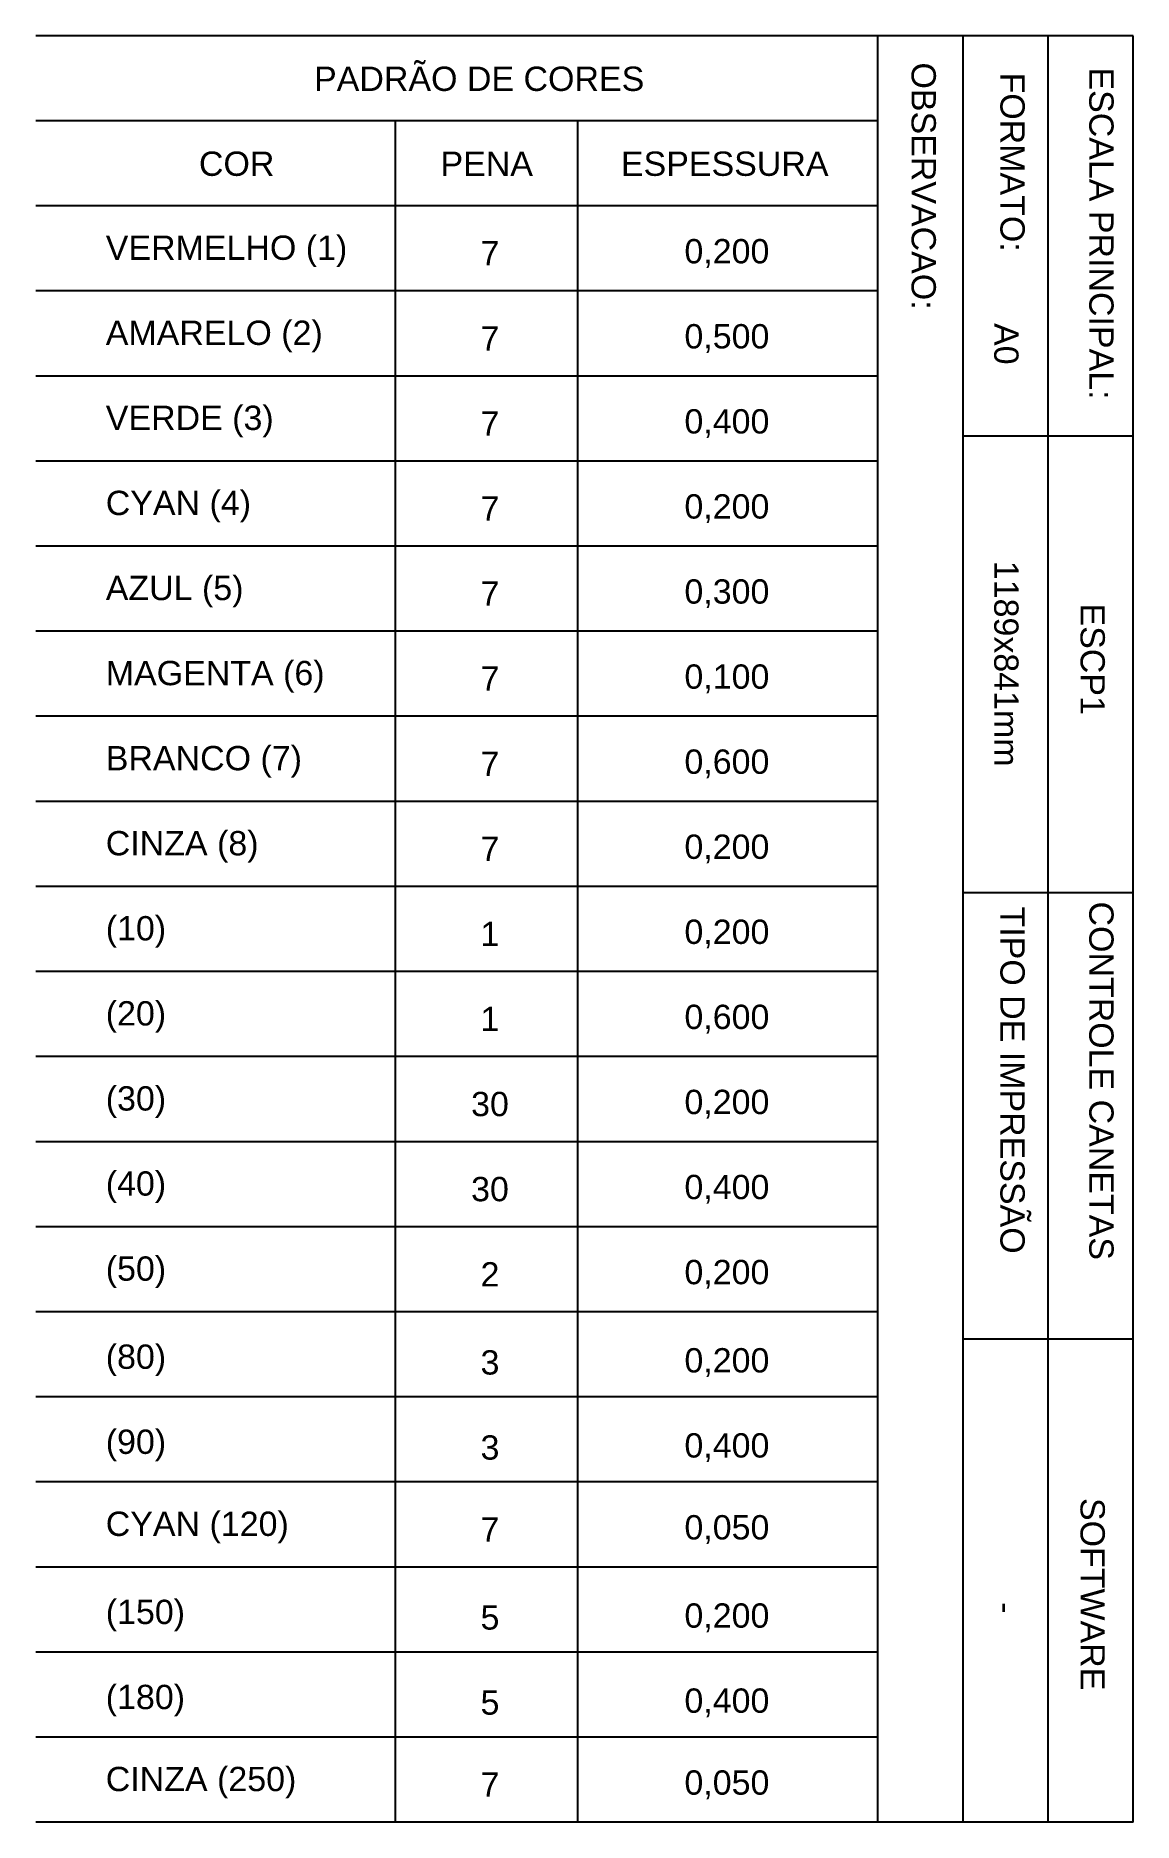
# Model space of a CAD drawing. Extents: x 0 to 1279, y 0 to 841.
# Drawn here: x 1189 to 1279.3, y 0 to 147 of the extents above; entities that cross this region are included whole.
import ezdxf
from ezdxf.enums import TextEntityAlignment as Align

# ---------------------------------------------------------------- set-up
doc = ezdxf.new("R2010")
doc.units = 0
doc.layers.add('d_pranchas', color=7, linetype='Continuous')
doc.styles.get("Standard").update_dxf_attribs({"font": 'arial.ttf'})

msp = doc.modelspace()

# ---------------------------------------------------------------- texts
at = {"layer": 'd_pranchas', "color": 4}
msp.add_text('PADRÃO DE CORES', height=2, dxfattribs=at).set_placement((1225.48, 143.72), align=Align.MIDDLE)
at = {"layer": 'd_pranchas', "color": 8}
for s, p in [('OBSERVACAO:', (1261.05, 144.8)), ('ESCALA PRINCIPAL:', (1275.67, 144.39)), ('FORMATO:', (1268.36, 143.97)), ('TIPO DE IMPRESSÃO', (1268.36, 75.35)), ('CONTROLE CANETAS', (1275.67, 75.76))]:
    msp.add_text(s, height=2, rotation=270, dxfattribs=at).set_placement(p)
for s, p in [('COR', (1205.53, 136.47)), ('PENA', (1226.1, 136.47)), ('ESPESSURA', (1245.68, 136.47))]:
    msp.add_text(s, height=2, dxfattribs=at).set_placement(p, align=Align.MIDDLE_CENTER)
for s, p in [('VERMELHO (1)', (1194.76, 128.56)), ('AMARELO (2)', (1194.76, 121.56)), ('VERDE (3)', (1194.76, 114.56)), ('CYAN (4)', (1194.76, 107.56)), ('AZUL (5)', (1194.76, 100.56)), ('MAGENTA (6)', (1194.76, 93.56)), ('BRANCO (7)', (1194.76, 86.56)), ('CINZA (8)', (1194.76, 79.56)), ('CYAN (120)', (1194.76, 23.56)), ('CINZA (250)', (1194.76, 2.56))]:
    msp.add_text(s, height=2, dxfattribs=at).set_placement(p)
for s, p in [('7', (1226.37, 129.1)), ('0,200', (1245.86, 129.1)), ('7', (1226.37, 122.1)), ('0,500', (1245.86, 122.1)), ('0,400', (1245.86, 115.1)), ('7', (1226.37, 115.1)), ('7', (1226.37, 108.1)), ('0,200', (1245.86, 108.1)), ('7', (1226.37, 101.1)), ('0,300', (1245.86, 101.1)), ('7', (1226.37, 94.1)), ('0,100', (1245.86, 94.1)), ('0,600', (1245.86, 87.1)), ('7', (1226.37, 87.1)), ('7', (1226.37, 80.1)), ('0,200', (1245.86, 80.1)), ('7', (1226.37, 24.1)), ('0,050', (1245.86, 24.1)), ('7', (1226.37, 3.1)), ('0,050', (1245.86, 3.1))]:
    msp.add_text(s, height=2, dxfattribs=at).set_placement(p, align=Align.MIDDLE)
at = {"layer": 'd_pranchas', "color": 4}
for s, p in [('A0', (1268.85, 121.65)), ('1189x841mm', (1268.85, 95.33)), ('SOFTWARE', (1275.95, 18.77)), ('-', (1268.85, 17.64))]:
    msp.add_text(s, height=2, rotation=270, dxfattribs=at).set_placement(p, align=Align.MIDDLE)
at = {"layer": 'd_pranchas', "color": 10}
msp.add_text('(10)', height=2, dxfattribs=at).set_placement((1194.76, 72.56))
for s, p in [('1', (1226.37, 73.1)), ('0,200', (1245.86, 73.1))]:
    msp.add_text(s, height=2, dxfattribs=at).set_placement(p, align=Align.MIDDLE)
at = {"layer": 'd_pranchas', "color": 20}
msp.add_text('(20)', height=2, dxfattribs=at).set_placement((1194.76, 65.56))
for s, p in [('1', (1226.37, 66.1)), ('0,600', (1245.86, 66.1))]:
    msp.add_text(s, height=2, dxfattribs=at).set_placement(p, align=Align.MIDDLE)
at = {"layer": 'd_pranchas', "color": 30}
msp.add_text('(30)', height=2, dxfattribs=at).set_placement((1194.76, 58.56))
for s, p in [('0,200', (1245.86, 59.1)), ('30', (1226.37, 59.1))]:
    msp.add_text(s, height=2, dxfattribs=at).set_placement(p, align=Align.MIDDLE)
at = {"layer": 'd_pranchas', "color": 40}
msp.add_text('(40)', height=2, dxfattribs=at).set_placement((1194.76, 51.56))
for s, p in [('30', (1226.37, 52.1)), ('0,400', (1245.86, 52.1))]:
    msp.add_text(s, height=2, dxfattribs=at).set_placement(p, align=Align.MIDDLE)
at = {"layer": 'd_pranchas', "color": 50}
msp.add_text('(50)', height=2, dxfattribs=at).set_placement((1194.76, 44.56))
for s, p in [('2', (1226.37, 45.1)), ('0,200', (1245.86, 45.1))]:
    msp.add_text(s, height=2, dxfattribs=at).set_placement(p, align=Align.MIDDLE)
at = {"layer": 'd_pranchas', "color": 80}
msp.add_text('(80)', height=2, dxfattribs=at).set_placement((1194.76, 37.31))
for s, p in [('3', (1226.37, 37.84)), ('0,200', (1245.86, 37.84))]:
    msp.add_text(s, height=2, dxfattribs=at).set_placement(p, align=Align.MIDDLE)
at = {"layer": 'd_pranchas', "color": 90}
msp.add_text('(90)', height=2, dxfattribs=at).set_placement((1194.76, 30.31))
for s, p in [('3', (1226.37, 30.84)), ('0,400', (1245.86, 30.84))]:
    msp.add_text(s, height=2, dxfattribs=at).set_placement(p, align=Align.MIDDLE)
at = {"layer": 'd_pranchas', "color": 150}
msp.add_text('(150)', height=2, dxfattribs=at).set_placement((1194.76, 16.31))
for s, p in [('5', (1226.37, 16.84)), ('0,200', (1245.86, 16.84))]:
    msp.add_text(s, height=2, dxfattribs=at).set_placement(p, align=Align.MIDDLE)
at = {"layer": 'd_pranchas', "color": 180}
msp.add_text('(180)', height=2, dxfattribs=at).set_placement((1194.76, 9.31))
for s, p in [('5', (1226.37, 9.84)), ('0,400', (1245.86, 9.84))]:
    msp.add_text(s, height=2, dxfattribs=at).set_placement(p, align=Align.MIDDLE)
at = {"layer": 'd_pranchas', "color": 4}
msp.add_attdef('ESCP1', text='1000 : 1000', height=2, rotation=270, dxfattribs=at).set_placement((1275.95, 95.7), align=Align.MIDDLE_CENTER)

# ---------------------------------------------------------------- linework, layer by layer
at = {"layer": 'd_pranchas', "color": 8}
for p, q in [((1279.29, 147), (1189, 147)), ((1258.29, 0), (1258.29, 147)), ((1265.29, 0), (1265.29, 147)), ((1272.29, 0), (1272.29, 147)), ((1279.29, 0), (1279.29, 147)), ((1258.29, 140), (1189, 140)), ((1218.57, 140), (1218.57, 0)), ((1233.57, 140), (1233.57, 0)), ((1258.29, 133), (1189, 133)), ((1258.29, 126), (1189, 126)), ((1258.29, 119), (1189, 119)), ((1279.29, 114.06), (1265.29, 114.06)), ((1258.29, 112), (1189, 112)), ((1258.29, 105), (1189, 105)), ((1258.29, 98), (1189, 98)), ((1258.29, 91), (1189, 91)), ((1258.29, 84), (1189, 84)), ((1258.29, 77), (1189, 77)), ((1279.29, 76.48), (1265.29, 76.48)), ((1258.29, 70), (1189, 70)), ((1258.29, 63), (1189, 63)), ((1258.29, 56), (1189, 56)), ((1258.29, 49), (1189, 49)), ((1258.29, 42), (1189, 42)), ((1279.29, 39.76), (1265.29, 39.76)), ((1258.29, 35), (1189, 35)), ((1258.29, 28), (1189, 28)), ((1258.29, 21), (1189, 21)), ((1258.29, 14), (1189, 14)), ((1258.29, 7), (1189, 7)), ((1258.29, 7), (1189, 7)), ((1279.29, 0), (1189, 0))]:
    msp.add_line(p, q, dxfattribs=at)

msp.set_redraw_order([(e.dxf.handle, doc.entitydb.next_handle()) for e in msp.query("TEXT MTEXT ATTDEF DIMENSION ARC_DIMENSION")])  # texts and dimensions are drawn at this point

doc.saveas('drawing.dxf')
